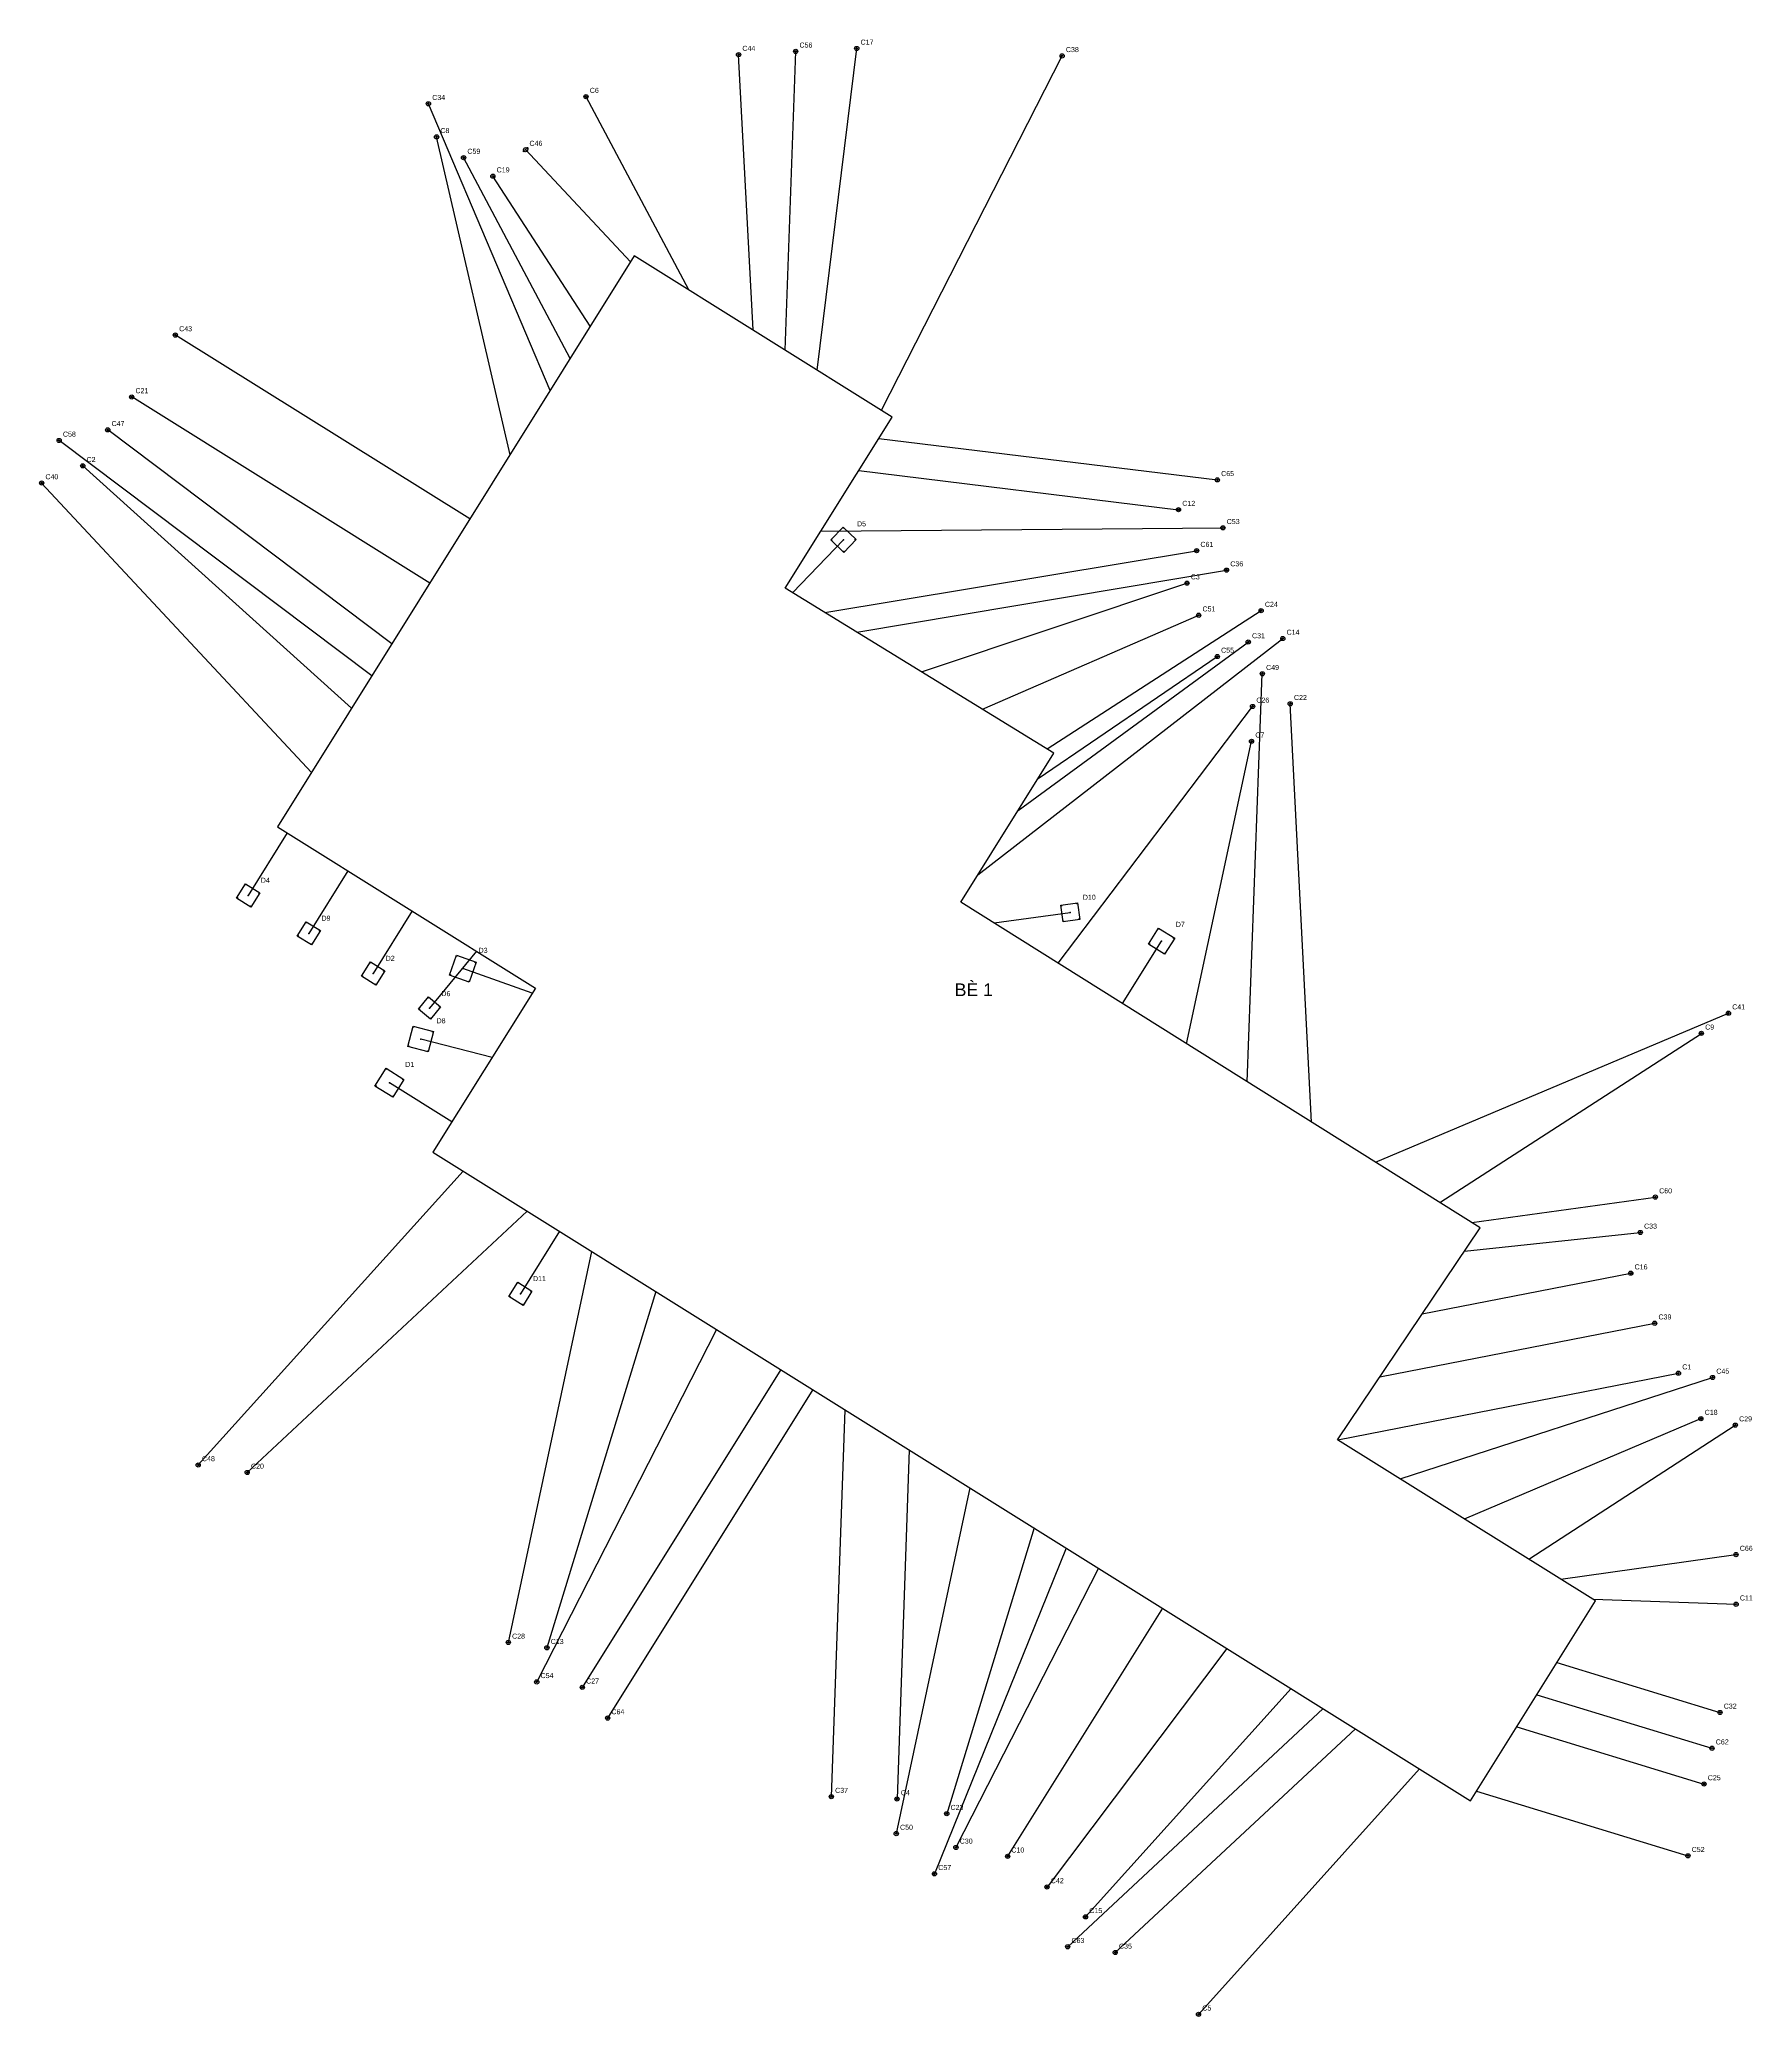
# Model space of a CAD drawing. Header units: metres. Extents: x 496695 to 497680, y 2343756 to 2344226.
# Drawn here: x 496694.8 to 497101.8, y 2343756 to 2344225.8 of the extents above; entities that cross this region are included whole.
import ezdxf

# ---------------------------------------------------------------- set-up
doc = ezdxf.new("R2010")
doc.units = ezdxf.units.M
for name, color, linetype in [('01_BE_PIN', 4, 'Continuous'), ('02_DAY_NEO_BO', 3, 'Continuous'), ('03_DAY_NEO_DAY', 1, 'Continuous'), ('04_COC_KHOAN_NHOI_BO', 2, 'Continuous'), ('05_DE_NEO_VIT_XOAN', 6, 'Continuous'), ('06_TOA_DO_TEXT', 7, 'Continuous')]:
    doc.layers.add(name, color=color, linetype=linetype)
doc.styles.add('VN', font='arial.ttf')

msp = doc.modelspace()

# ---------------------------------------------------------------- linework, layer by layer
at = {"layer": '01_BE_PIN'}
for p, q in [((496836.146, 2344174.377), (496751.359, 2344038.69)), ((496897.447, 2344136.072), (496836.146, 2344174.377)), ((496872.01, 2344095.366), (496897.447, 2344136.072)), ((496935.857, 2344056.225), (496872.01, 2344095.366)), ((496913.727, 2344020.809), (496935.857, 2344056.225)), ((496751.359, 2344038.69), (496812.659, 2344000.384)), ((497037.127, 2343943.419), (496913.727, 2344020.809)), ((496812.659, 2344000.384), (496788.283, 2343961.374)), ((496788.283, 2343961.374), (497034.853, 2343807.3)), ((497003.257, 2343893.078), (497037.127, 2343943.419)), ((497064.529, 2343854.791), (497003.257, 2343893.078)), ((497034.853, 2343807.3), (497064.529, 2343854.791))]:
    msp.add_line(p, q, dxfattribs=at)
at = {"layer": '02_DAY_NEO_BO'}
for p, q in [((496864.36, 2344156.75), (496860.92, 2344222.16)), ((496871.99, 2344151.98), (496874.49, 2344222.94)), ((496879.63, 2344147.21), (496889, 2344223.64)), ((496894.89, 2344137.67), (496937.79, 2344221.87)), ((496849.1, 2344166.28), (496824.67, 2344212.18)), ((496816.15, 2344142.38), (496787.23, 2344210.49)), ((496806.61, 2344127.12), (496789.17, 2344202.63)), ((496820.92, 2344150.01), (496795.58, 2344197.7)), ((496835.23, 2344172.91), (496810.33, 2344199.6)), ((496825.69, 2344157.65), (496802.54, 2344193.29)), ((496797.08, 2344111.85), (496727.1, 2344155.54)), ((496787.54, 2344096.59), (496716.72, 2344140.83)), ((496778.53, 2344082.17), (496711.04, 2344133.01)), ((496773.76, 2344074.54), (496699.48, 2344130.5)), ((496894.27, 2344131), (496974.67, 2344121.13)), ((496768.99, 2344066.9), (496705.1, 2344124.47)), ((496889.51, 2344123.36), (496965.44, 2344114.05)), ((496759.45, 2344051.64), (496695.33, 2344120.38)), ((496880.5, 2344108.95), (496976, 2344109.74)), ((496881.38, 2344089.62), (496969.75, 2344104.31)), ((496889.05, 2344084.92), (496976.85, 2344099.69)), ((496904.39, 2344075.51), (496967.46, 2344096.59)), ((496934.23, 2344057.22), (496985.07, 2344090.06)), ((496918.89, 2344066.63), (496970.24, 2344088.97)), ((496917.79, 2344027.31), (496990.22, 2344083.43)), ((496927.33, 2344042.57), (496982.01, 2344082.6)), ((496932.1, 2344050.21), (496974.66, 2344079.16)), ((496981.78, 2343978.13), (496985.35, 2344075.06)), ((496936.88, 2344006.29), (496983.04, 2344067.3)), ((496997.03, 2343968.56), (496991.98, 2344067.93)), ((496967.38, 2343987.16), (496982.8, 2344059.02)), ((497012.28, 2343959), (497096.1, 2343994.42)), ((497027.53, 2343949.44), (497089.67, 2343989.62)), ((496795.45, 2343956.9), (496732.53, 2343887.07)), ((497035.16, 2343944.65), (497078.74, 2343950.72)), ((496810.71, 2343947.36), (496744.17, 2343885.29)), ((497033.4, 2343937.88), (497075.16, 2343942.32)), ((496825.98, 2343937.82), (496806.2, 2343844.9)), ((497023.35, 2343922.95), (497072.91, 2343932.64)), ((496841.24, 2343928.28), (496815.38, 2343843.64)), ((497013.31, 2343908.01), (497078.58, 2343920.75)), ((496855.66, 2343919.27), (496812.96, 2343835.53)), ((496870.92, 2343909.74), (496823.79, 2343834.24)), ((497003.26, 2343893.08), (497084.23, 2343908.88)), ((497018.14, 2343883.78), (497092.33, 2343907.87)), ((496878.55, 2343904.97), (496829.81, 2343826.94)), ((496886.19, 2343900.2), (496882.95, 2343808.26)), ((497033.41, 2343874.24), (497089.56, 2343898.08)), ((497048.67, 2343864.7), (497097.74, 2343896.54)), ((496901.45, 2343890.66), (496898.57, 2343807.71)), ((496915.87, 2343881.65), (496898.38, 2343799.49)), ((496931.13, 2343872.11), (496910.38, 2343804.21)), ((496938.77, 2343867.34), (496907.46, 2343789.93)), ((497056.31, 2343859.93), (497097.9, 2343865.78)), ((496946.4, 2343862.57), (496912.56, 2343796.2)), ((497063.94, 2343855.16), (497097.92, 2343853.98)), ((496961.66, 2343853.03), (496924.84, 2343794.09)), ((496976.93, 2343843.5), (496934.2, 2343786.8)), ((497055.36, 2343840.12), (497094.09, 2343828.27)), ((496992.19, 2343833.96), (496943.35, 2343779.7)), ((497050.59, 2343832.48), (497092.19, 2343819.77)), ((496999.83, 2343829.19), (496939.11, 2343772.6)), ((497007.46, 2343824.42), (496950.4, 2343771.24)), ((497045.82, 2343824.85), (497090.29, 2343811.26)), ((497022.72, 2343814.88), (496970.2, 2343756.54)), ((497036.28, 2343809.59), (497086.48, 2343794.22))]:
    msp.add_line(p, q, dxfattribs=at)
at = {"layer": '03_DAY_NEO_DAY'}
for p, q in [((496873.7, 2344094.33), (496885.86, 2344106.91)), ((496753.67, 2344037.24), (496744.4, 2344022.4)), ((496768.09, 2344028.23), (496758.82, 2344013.39)), ((496783.36, 2344018.7), (496774.08, 2344003.85)), ((496921.63, 2344015.85), (496939.71, 2344018.36)), ((496952.13, 2343996.72), (496961.43, 2344011.55)), ((496798.62, 2344009.16), (496787.49, 2343995.65)), ((496811.89, 2343999.16), (496795.4, 2344005)), ((496802.35, 2343983.89), (496785.41, 2343988.27)), ((496792.82, 2343968.63), (496777.97, 2343977.9)), ((496818.34, 2343942.59), (496809.07, 2343927.75))]:
    msp.add_line(p, q, dxfattribs=at)
at = {"layer": '04_COC_KHOAN_NHOI_BO'}
for centre, radius in [((496860.92, 2344222.16), 0.5), ((496860.92, 2344222.16), 0.175), ((496874.49, 2344222.94), 0.5), ((496874.49, 2344222.94), 0.175), ((496889, 2344223.64), 0.5), ((496889, 2344223.64), 0.175), ((496937.79, 2344221.87), 0.5), ((496937.79, 2344221.87), 0.175), ((496824.67, 2344212.18), 0.5), ((496824.67, 2344212.18), 0.175), ((496787.23, 2344210.49), 0.5), ((496787.23, 2344210.49), 0.175), ((496789.17, 2344202.63), 0.5), ((496789.17, 2344202.63), 0.175), ((496795.58, 2344197.7), 0.5), ((496795.58, 2344197.7), 0.175), ((496809.946, 2344199.242), 0.175), ((496810.33, 2344199.6), 0.5), ((496810.714, 2344199.958), 0.175), ((496802.54, 2344193.29), 0.5), ((496802.54, 2344193.29), 0.175), ((496727.1, 2344155.54), 0.5), ((496727.1, 2344155.54), 0.175), ((496716.72, 2344140.83), 0.5), ((496716.72, 2344140.83), 0.175), ((496711.04, 2344133.01), 0.5), ((496711.04, 2344133.01), 0.175), ((496699.48, 2344130.5), 0.5), ((496699.48, 2344130.5), 0.175), ((496705.1, 2344124.47), 0.5), ((496705.1, 2344124.47), 0.175), ((496695.33, 2344120.38), 0.5), ((496695.33, 2344120.38), 0.175), ((496974.67, 2344121.13), 0.5), ((496974.67, 2344121.13), 0.175), ((496965.44, 2344114.05), 0.5), ((496965.44, 2344114.05), 0.175), ((496976, 2344109.74), 0.5), ((496976, 2344109.74), 0.175), ((496969.75, 2344104.31), 0.5), ((496969.75, 2344104.31), 0.175), ((496976.85, 2344099.69), 0.5), ((496976.85, 2344099.69), 0.175), ((496967.46, 2344096.59), 0.5), ((496967.46, 2344096.59), 0.175), ((496985.07, 2344090.06), 0.5), ((496985.07, 2344090.06), 0.175), ((496970.24, 2344088.97), 0.5), ((496970.24, 2344088.97), 0.175), ((496982.01, 2344082.6), 0.5), ((496982.01, 2344082.6), 0.175), ((496990.22, 2344083.43), 0.5), ((496990.22, 2344083.43), 0.175), ((496974.66, 2344079.16), 0.5), ((496974.66, 2344079.16), 0.175), ((496985.35, 2344075.06), 0.5), ((496985.35, 2344075.06), 0.175), ((496983.04, 2344067.3), 0.5), ((496983.04, 2344067.3), 0.175), ((496991.98, 2344067.93), 0.5), ((496991.98, 2344067.93), 0.175), ((496982.8, 2344059.02), 0.5), ((496982.8, 2344059.02), 0.175), ((497096.1, 2343994.42), 0.5), ((497096.1, 2343994.42), 0.175), ((497089.67, 2343989.62), 0.5), ((497089.67, 2343989.62), 0.175), ((497078.74, 2343950.72), 0.5), ((497078.74, 2343950.72), 0.175), ((497075.16, 2343942.32), 0.5), ((497075.16, 2343942.32), 0.175), ((497072.91, 2343932.64), 0.5), ((497072.91, 2343932.64), 0.175), ((497078.58, 2343920.75), 0.5), ((497078.58, 2343920.75), 0.175), ((497084.23, 2343908.88), 0.5), ((497084.23, 2343908.88), 0.175), ((497092.33, 2343907.87), 0.5), ((497092.33, 2343907.87), 0.175), ((497089.56, 2343898.08), 0.5), ((497089.56, 2343898.08), 0.175), ((497097.74, 2343896.54), 0.5), ((497097.74, 2343896.54), 0.175), ((496732.53, 2343887.07), 0.5), ((496732.53, 2343887.07), 0.175), ((496744.17, 2343885.29), 0.5), ((496744.17, 2343885.29), 0.175), ((497097.9, 2343865.78), 0.5), ((497097.9, 2343865.78), 0.175), ((497097.92, 2343853.98), 0.5), ((497097.92, 2343853.98), 0.175), ((496806.2, 2343844.9), 0.5), ((496806.2, 2343844.9), 0.175), ((496815.38, 2343843.64), 0.5), ((496815.38, 2343843.64), 0.175), ((496812.96, 2343835.53), 0.5), ((496812.96, 2343835.53), 0.175), ((496823.79, 2343834.24), 0.5), ((496823.79, 2343834.24), 0.175), ((496829.81, 2343826.94), 0.5), ((496829.81, 2343826.94), 0.175), ((497094.09, 2343828.27), 0.5), ((497094.09, 2343828.27), 0.175), ((497092.19, 2343819.77), 0.5), ((497092.19, 2343819.77), 0.175), ((496882.95, 2343808.26), 0.5), ((496882.95, 2343808.26), 0.175), ((496898.57, 2343807.71), 0.5), ((496898.57, 2343807.71), 0.175), ((497090.29, 2343811.26), 0.5), ((497090.29, 2343811.26), 0.175), ((496910.38, 2343804.21), 0.5), ((496910.38, 2343804.21), 0.175), ((496898.38, 2343799.49), 0.5), ((496898.38, 2343799.49), 0.175), ((496912.56, 2343796.2), 0.5), ((496912.56, 2343796.2), 0.175), ((496924.84, 2343794.09), 0.5), ((496924.84, 2343794.09), 0.175), ((497086.48, 2343794.22), 0.5), ((497086.48, 2343794.22), 0.175), ((496907.46, 2343789.93), 0.5), ((496907.46, 2343789.93), 0.175), ((496934.2, 2343786.8), 0.5), ((496934.2, 2343786.8), 0.175), ((496943.35, 2343779.7), 0.5), ((496943.35, 2343779.7), 0.175), ((496939.11, 2343772.6), 0.5), ((496939.11, 2343772.6), 0.175), ((496950.4, 2343771.24), 0.5), ((496950.4, 2343771.24), 0.175), ((496970.2, 2343756.54), 0.5), ((496970.2, 2343756.54), 0.175)]:
    msp.add_circle(centre, radius, dxfattribs=at)
for p in [(496860.92, 2344222.16), (496874.49, 2344222.94), (496889, 2344223.64), (496937.79, 2344221.87), (496824.67, 2344212.18), (496787.23, 2344210.49), (496789.17, 2344202.63), (496795.58, 2344197.7), (496810.33, 2344199.6), (496802.54, 2344193.29), (496727.1, 2344155.54), (496716.72, 2344140.83), (496711.04, 2344133.01), (496699.48, 2344130.5), (496705.1, 2344124.47), (496695.33, 2344120.38), (496974.67, 2344121.13), (496965.44, 2344114.05), (496976, 2344109.74), (496969.75, 2344104.31), (496976.85, 2344099.69), (496967.46, 2344096.59), (496985.07, 2344090.06), (496970.24, 2344088.97), (496982.01, 2344082.6), (496990.22, 2344083.43), (496974.66, 2344079.16), (496985.35, 2344075.06), (496983.04, 2344067.3), (496991.98, 2344067.93), (496982.8, 2344059.02), (497096.1, 2343994.42), (497089.67, 2343989.62), (497078.74, 2343950.72), (497075.16, 2343942.32), (497072.91, 2343932.64), (497078.58, 2343920.75), (497084.23, 2343908.88), (497092.33, 2343907.87), (497089.56, 2343898.08), (497097.74, 2343896.54), (496732.53, 2343887.07), (496744.17, 2343885.29), (497097.9, 2343865.78), (497097.92, 2343853.98), (496806.2, 2343844.9), (496815.38, 2343843.64), (496812.96, 2343835.53), (496823.79, 2343834.24), (496829.81, 2343826.94), (497094.09, 2343828.27), (497092.19, 2343819.77), (496882.95, 2343808.26), (496898.57, 2343807.71), (497090.29, 2343811.26), (496910.38, 2343804.21), (496898.38, 2343799.49), (496912.56, 2343796.2), (496924.84, 2343794.09), (497086.48, 2343794.22), (496907.46, 2343789.93), (496934.2, 2343786.8), (496943.35, 2343779.7), (496939.11, 2343772.6), (496950.4, 2343771.24), (496970.2, 2343756.54)]:
    msp.add_point(p, dxfattribs=at)
at = {"layer": '05_DE_NEO_VIT_XOAN'}
for p, q in [((496882.855, 2344106.858), (496885.808, 2344109.915)), ((496885.808, 2344109.915), (496888.865, 2344106.962)), ((496885.912, 2344103.905), (496882.855, 2344106.858)), ((496888.865, 2344106.962), (496885.912, 2344103.905)), ((496741.644, 2344021.764), (496743.764, 2344025.156)), ((496743.764, 2344025.156), (496747.156, 2344023.036)), ((496745.036, 2344019.644), (496741.644, 2344021.764)), ((496747.156, 2344023.036), (496745.036, 2344019.644)), ((496937.454, 2344020.066), (496941.416, 2344020.616)), ((496938.004, 2344016.104), (496937.454, 2344020.066)), ((496941.416, 2344020.616), (496941.966, 2344016.654)), ((496756.064, 2344012.754), (496758.184, 2344016.146)), ((496758.184, 2344016.146), (496761.576, 2344014.026)), ((496941.966, 2344016.654), (496938.004, 2344016.104)), ((496958.328, 2344010.84), (496960.72, 2344014.652)), ((496960.72, 2344014.652), (496964.532, 2344012.26)), ((496759.456, 2344010.634), (496756.064, 2344012.754)), ((496761.576, 2344014.026), (496759.456, 2344010.634)), ((496962.14, 2344008.448), (496958.328, 2344010.84)), ((496964.532, 2344012.26), (496962.14, 2344008.448)), ((496771.324, 2344003.214), (496773.444, 2344006.606)), ((496773.444, 2344006.606), (496776.836, 2344004.486)), ((496792.209, 2344003.478), (496793.878, 2344008.191)), ((496793.878, 2344008.191), (496798.591, 2344006.522)), ((496798.591, 2344006.522), (496796.922, 2344001.809)), ((496774.716, 2344001.094), (496771.324, 2344003.214)), ((496776.836, 2344004.486), (496774.716, 2344001.094)), ((496796.922, 2344001.809), (496792.209, 2344003.478)), ((496784.851, 2343995.396), (496787.236, 2343998.289)), ((496787.236, 2343998.289), (496790.129, 2343995.904)), ((496790.129, 2343995.904), (496787.744, 2343993.011)), ((496782.364, 2343986.476), (496783.616, 2343991.316)), ((496783.616, 2343991.316), (496788.456, 2343990.064)), ((496787.744, 2343993.011), (496784.851, 2343995.396)), ((496787.204, 2343985.224), (496782.364, 2343986.476)), ((496788.456, 2343990.064), (496787.204, 2343985.224)), ((496774.525, 2343977.105), (496777.175, 2343981.345)), ((496778.765, 2343974.455), (496774.525, 2343977.105)), ((496777.175, 2343981.345), (496781.415, 2343978.695)), ((496781.415, 2343978.695), (496778.765, 2343974.455)), ((496806.314, 2343927.114), (496808.434, 2343930.506)), ((496808.434, 2343930.506), (496811.826, 2343928.386)), ((496809.706, 2343924.994), (496806.314, 2343927.114)), ((496811.826, 2343928.386), (496809.706, 2343924.994))]:
    msp.add_line(p, q, dxfattribs=at)
for centre in [(496885.811, 2344109.703), (496883.067, 2344106.861), (496885.909, 2344104.117), (496888.653, 2344106.959), (496743.811, 2344024.949), (496741.851, 2344021.811), (496744.989, 2344019.851), (496746.949, 2344022.989), (496937.623, 2344019.938), (496941.288, 2344020.447), (496758.231, 2344015.939), (496938.132, 2344016.273), (496941.797, 2344016.782), (496960.767, 2344014.445), (496756.271, 2344012.801), (496759.409, 2344010.841), (496761.369, 2344013.979), (496958.535, 2344010.887), (496964.325, 2344012.213), (496773.491, 2344006.399), (496793.969, 2344008), (496798.4, 2344006.431), (496962.093, 2344008.655), (496771.531, 2344003.261), (496774.669, 2344001.301), (496776.629, 2344004.439), (496792.4, 2344003.569), (496796.831, 2344002), (496787.256, 2343998.078), (496789.918, 2343995.884), (496783.723, 2343991.134), (496785.062, 2343995.416), (496787.724, 2343993.222), (496782.546, 2343986.583), (496788.274, 2343989.957), (496787.097, 2343985.406), (496774.732, 2343977.152), (496777.222, 2343981.138), (496781.208, 2343978.648), (496778.718, 2343974.662), (496808.481, 2343930.299), (496806.521, 2343927.161), (496809.659, 2343925.201), (496811.619, 2343928.339)]:
    msp.add_circle(centre, 0.06, dxfattribs=at)
for p in [(496885.86, 2344106.91), (496744.4, 2344022.4), (496939.71, 2344018.36), (496758.82, 2344013.39), (496961.43, 2344011.55), (496795.4, 2344005), (496774.08, 2344003.85), (496787.49, 2343995.65), (496785.41, 2343988.27), (496777.97, 2343977.9), (496809.07, 2343927.75)]:
    msp.add_point(p, dxfattribs=at)

# ---------------------------------------------------------------- texts
at = {"layer": '01_BE_PIN', "style": 'VN'}
msp.add_text('BÈ 1', height=3, dxfattribs=at).set_placement((496912.271, 2343998.49))
at = {"layer": '06_TOA_DO_TEXT', "style": 'VN'}
for s, p in [('C17', (496889.9, 2344224.54)), ('C44', (496861.82, 2344223.06)), ('C56', (496875.39, 2344223.84)), ('C38', (496938.69, 2344222.77)), ('C34', (496788.13, 2344211.39)), ('C6', (496825.57, 2344213.08)), ('C8', (496790.07, 2344203.53)), ('C59', (496796.48, 2344198.6)), ('C46', (496811.23, 2344200.5)), ('C19', (496803.44, 2344194.19)), ('C43', (496728, 2344156.44)), ('C21', (496717.62, 2344141.73)), ('C58', (496700.38, 2344131.4)), ('C47', (496711.94, 2344133.91)), ('C40', (496696.23, 2344121.28)), ('C2', (496706, 2344125.37)), ('C65', (496975.57, 2344122.03)), ('C12', (496966.34, 2344114.95)), ('D5', (496889.048, 2344110.098)), ('C53', (496976.9, 2344110.64)), ('C61', (496970.65, 2344105.21)), ('C36', (496977.75, 2344100.59)), ('C3', (496968.36, 2344097.49)), ('C51', (496971.14, 2344089.87)), ('C24', (496985.97, 2344090.96)), ('C14', (496991.12, 2344084.33)), ('C55', (496975.56, 2344080.06)), ('C31', (496982.91, 2344083.5)), ('C49', (496986.25, 2344075.96)), ('C26', (496983.94, 2344068.2)), ('C22', (496992.88, 2344068.83)), ('C7', (496983.7, 2344059.92)), ('D4', (496747.4, 2344025.4)), ('D10', (496942.71, 2344021.36)), ('D9', (496761.82, 2344016.39)), ('D7', (496964.805, 2344014.925)), ('D3', (496799.15, 2344008.75)), ('D2', (496777.08, 2344006.85)), ('D6', (496790.303, 2343998.463)), ('C41', (497097, 2343995.32)), ('D8', (496789.16, 2343992.02)), ('C9', (497090.57, 2343990.52)), ('D1', (496781.72, 2343981.65)), ('C60', (497079.64, 2343951.62)), ('C33', (497076.06, 2343943.22)), ('C16', (497073.81, 2343933.54)), ('D11', (496812.07, 2343930.75)), ('C39', (497079.48, 2343921.65)), ('C1', (497085.13, 2343909.78)), ('C45', (497093.23, 2343908.77)), ('C18', (497090.46, 2343898.98)), ('C29', (497098.64, 2343897.44)), ('C48', (496733.43, 2343887.97)), ('C20', (496745.07, 2343886.19)), ('C66', (497098.8, 2343866.68)), ('C11', (497098.82, 2343854.88)), ('C28', (496807.1, 2343845.8)), ('C13', (496816.28, 2343844.54)), ('C54', (496813.86, 2343836.43)), ('C27', (496824.69, 2343835.14)), ('C64', (496830.71, 2343827.84)), ('C32', (497094.99, 2343829.17)), ('C62', (497093.09, 2343820.67)), ('C25', (497091.19, 2343812.16)), ('C37', (496883.85, 2343809.16)), ('C4', (496899.47, 2343808.61)), ('C23', (496911.28, 2343805.11)), ('C50', (496899.28, 2343800.39)), ('C30', (496913.46, 2343797.1)), ('C10', (496925.74, 2343794.99)), ('C52', (497087.38, 2343795.12)), ('C57', (496908.36, 2343790.83)), ('C42', (496935.1, 2343787.7)), ('C15', (496944.25, 2343780.6)), ('C63', (496940.01, 2343773.5)), ('C35', (496951.3, 2343772.14)), ('C5', (496971.1, 2343757.44))]:
    msp.add_text(s, height=1.2, dxfattribs=at).set_placement(p)

doc.saveas('drawing.dxf')
